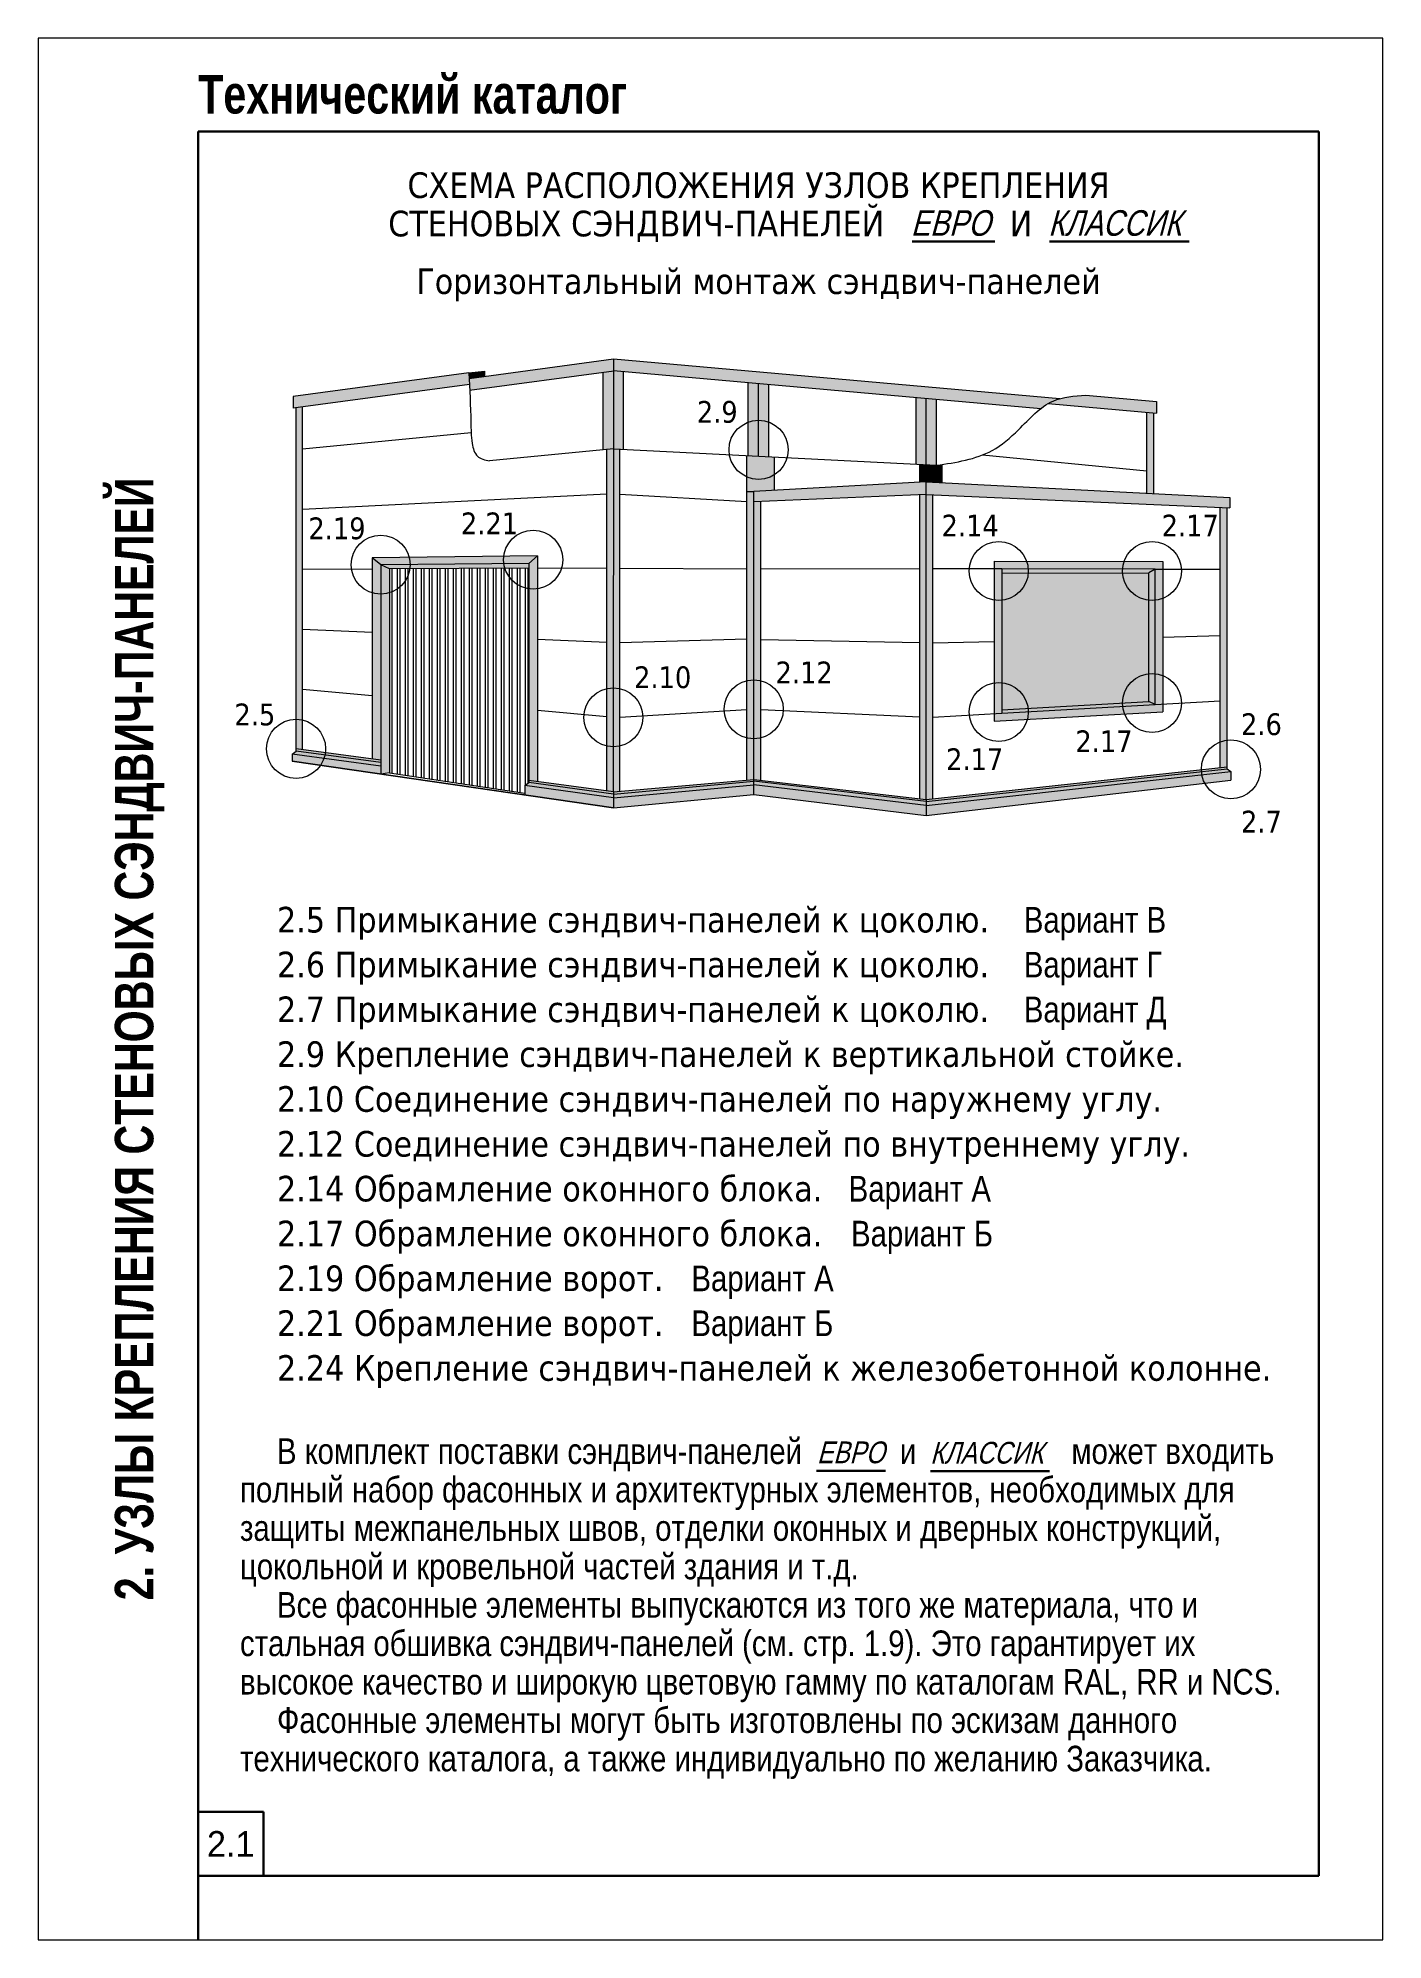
# Model space of a CAD drawing. Extents: x 5821 to 16321, y -13531 to 5774.
# Drawn here: x 5821 to 6871, y 4289 to 5774 of the extents above; entities that cross this region are included whole.
import ezdxf
from ezdxf.enums import TextEntityAlignment as Align

# ---------------------------------------------------------------- set-up
doc = ezdxf.new("R2010")
doc.units = 0
doc.header["$LTSCALE"] = 3
doc.layers.get('0').update_dxf_attribs({"linetype": 'CONTINUOUS', "lineweight": 30})
for name, color, linetype, lineweight in [('new_fill', 8, 'CONTINUOUS', 13), ('RAZMER', 7, 'CONTINUOUS', 9), ('размер', 7, 'CONTINUOUS', 13), ('тонкий контур', 8, 'CONTINUOUS', 9)]:
    doc.layers.add(name, color=color, linetype=linetype, lineweight=lineweight)
doc.styles.add('LOGO', font='HATTEN.TTF')
doc.styles.get("Standard").update_dxf_attribs({"font": 'TAHOMA.TTF'})
doc.styles.add('style1', font='ARIALN.TTF')
doc.styles.add('style2', font='impact.TTF')
doc.styles.add('курсив', font='ARIAL.TTF', dxfattribs={"width": 0.8, "oblique": 15})

msp = doc.modelspace()

# ---------------------------------------------------------------- texts
for s, p in [('СХЕМА РАСПОЛОЖЕНИЯ УЗЛОВ КРЕПЛЕНИЯ', (6383.59, 5648.91)), ('СТЕНОВЫХ СЭНДВИЧ-ПАНЕЛЕЙ', (6288.11, 5618.91)), ('И', (6588.5, 5618.91)), ('Горизонтальный монтаж сэндвич-панелей', (6383.59, 5573.91))]:
    msp.add_text(s, height=20).set_placement(p, align=Align.CENTER)
at = {"color": 1, "style": 'курсив', "oblique": 15, "width": 0.8}
for s, height, p in [('ЕВРО', 20, (6502.45, 5629.34)), ('КЛАССИК', 20, (6609.72, 5629.34)), ('ЕВРО', 17, (6429.25, 4669.48)), ('КЛАССИК', 17, (6517.64, 4669.18))]:
    msp.add_text(s, height=height, dxfattribs=at).set_placement(p, align=Align.MIDDLE_LEFT)
for s, p in [('2.9', (6351.37, 5481.88)), ('2.19', (6054.49, 5390.94)), ('2.21', (6173.55, 5394.8)), ('2.14', (6548.79, 5393.07)), ('2.17', (6720.64, 5393.07)), ('2.12', (6419.19, 5278.43)), ('2.10', (6308.76, 5274.69)), ('2.5', (5990.37, 5245.64)), ('2.6', (6776.22, 5238.01)), ('2.17', (6653.28, 5224.68)), ('2.17', (6552.36, 5210.66)), ('2.7', (6776.22, 5161.95))]:
    msp.add_text(s, height=17).set_placement(p, align=Align.MIDDLE_CENTER)
for s, p in [('2.5 Примыкание сэндвич-панелей к цоколю.', (6007.66, 5085.39)), ('2.6 Примыкание сэндвич-панелей к цоколю.', (6007.66, 5050.39)), ('2.7 Примыкание сэндвич-панелей к цоколю.', (6007.66, 5015.39)), ('2.9 Крепление сэндвич-панелей к вертикальной стойке.', (6007.66, 4980.39)), ('2.10 Соединение сэндвич-панелей по наружнему углу.', (6007.66, 4945.39)), ('2.12 Соединение сэндвич-панелей по внутреннему углу.', (6007.66, 4910.39)), ('2.14 Обрамление оконного блока.', (6007.66, 4875.39)), ('2.17 Обрамление оконного блока.', (6007.66, 4840.39)), ('2.19 Обрамление ворот.', (6007.66, 4805.39)), ('2.21 Обрамление ворот.', (6007.66, 4770.39)), ('2.24 Крепление сэндвич-панелей к железобетонной колонне.', (6007.66, 4735.39))]:
    msp.add_text(s, height=20).set_placement(p, align=Align.MIDDLE_LEFT)
at = {"style": 'style1'}
for s, p in [('Вариант В', (6590.73, 5075.27)), ('Вариант Г', (6590.73, 5040.27)), ('Вариант Д', (6590.73, 5005.27)), ('Вариант А', (6453.97, 4865.27)), ('Вариант Б', (6455.82, 4830.27)), ('Вариант А', (6331.17, 4795.27)), ('Вариант Б', (6331.17, 4760.27))]:
    msp.add_text(s, height=20, dxfattribs=at).set_placement(p)
for s, p in [('В комплект поставки сэндвич-панелей            и                   может входить', (6007.66, 4670.39)), ('полный набор фасонных и архитектурных элементов, необходимых для', (5978.77, 4640.39)), ('защиты межпанельных швов, отделки оконных и дверных конструкций,', (5978.77, 4610.39)), ('цокольной и кровельной частей здания и т.д.', (5978.77, 4580.39)), ('Все фасонные элементы выпускаются из того же материала, что и ', (6007.66, 4550.39)), ('стальная обшивка сэндвич-панелей (см. стр. 1.9). Это гарантирует их', (5978.77, 4520.39)), ('высокое качество и широкую цветовую гамму по каталогам RAL, RR и NCS.', (5978.77, 4490.39)), ('Фасонные элементы могут быть изготовлены по эскизам данного', (6007.66, 4460.39)), ('технического каталога, а также индивидуально по желанию Заказчика.', (5978.77, 4430.39))]:
    msp.add_text(s, height=20, dxfattribs=at).set_placement(p, align=Align.MIDDLE_LEFT)
at = {"layer": 'new_fill', "style": 'style2'}
msp.add_text('Технический каталог', height=30, dxfattribs=at).set_placement((5946.09, 5714.81))
msp.add_text('2. УЗЛЫ КРЕПЛЕНИЯ СТЕНОВЫХ СЭНДВИЧ-ПАНЕЛЕЙ', height=30, rotation=90, dxfattribs=at).set_placement((5911.09, 4992.33), align=Align.CENTER)
at = {"layer": 'new_fill', "style": 'LOGO'}
msp.add_text('2.1', height=20, dxfattribs=at).set_placement((5971.55, 4363.76), align=Align.MIDDLE_CENTER)

# ---------------------------------------------------------------- hatches: boundary and pattern name
at = {"layer": 'new_fill', "true_color": 0xa9cacb}
h = msp.add_hatch(color=9, dxfattribs=at)
edge = h.paths.add_edge_path()
edge.add_spline(control_points=[(6157.82, 5503.33), (6157.74, 5504.84), (6157.66, 5506.35), (6157.57, 5507.86)], knot_values=[4.4903199, 4.4903199, 4.4903199, 4.4903199, 8.9845354, 8.9845354, 8.9845354, 8.9845354], degree=3, periodic=0)
edge.add_spline(control_points=[(6157.57, 5507.86), (6157.49, 5509.37), (6157.41, 5510.87), (6157.33, 5512.38)], knot_values=[0, 0, 0, 0, 4.4903199, 4.4903199, 4.4903199, 4.4903199], degree=3, periodic=0)
edge.add_line((6157.33, 5512.38), (6020.39, 5493.76))
edge.add_line((6020.39, 5493.76), (6020.39, 5484.64))
edge.add_line((6020.39, 5484.64), (6157.82, 5503.33))
h.paths.add_polyline_path([(6027.64, 5485.63), (6022.55, 5484.93), (6022.55, 5241.83, -0.055786), (6027.64, 5241.26)])
h.paths.add_polyline_path([(6027.64, 5241.26, 0.055786), (6022.55, 5241.83), (6022.55, 5218.78), (6027.64, 5218.09)])
at = {"layer": 'new_fill', "true_color": 0x508486}
h = msp.add_hatch(color=137, dxfattribs=at)
edge = h.paths.add_edge_path()
edge.add_line((6169.61, 5513.55), (6157.33, 5512.38))
edge.add_spline(control_points=[(6157.33, 5512.38), (6157.41, 5510.87), (6157.49, 5509.37), (6157.57, 5507.86)], knot_values=[0, 0, 0, 0, 4.4903199, 4.4903199, 4.4903199, 4.4903199], degree=3, periodic=0)
edge.add_line((6157.57, 5507.86), (6169.61, 5509.49))
edge.add_line((6169.61, 5509.49), (6169.61, 5513.55))
at = {"layer": 'new_fill', "true_color": 0xdbdbdb}
h = msp.add_hatch(color=254, dxfattribs=at)
edge = h.paths.add_edge_path()
edge.add_line((6270.5, 5514.03), (6270.51, 5523.16))
edge.add_line((6270.51, 5523.16), (6270.25, 5523.18))
edge.add_line((6270.25, 5523.18), (6157.57, 5507.86))
edge.add_spline(control_points=[(6157.57, 5507.86), (6157.66, 5506.35), (6157.74, 5504.84), (6157.82, 5503.33)], knot_values=[4.4903199, 4.4903199, 4.4903199, 4.4903199, 8.9845354, 8.9845354, 8.9845354, 8.9845354], degree=3, periodic=0)
edge.add_spline(control_points=[(6157.82, 5503.33), (6157.9, 5501.82), (6157.98, 5500.31), (6158.05, 5498.8)], knot_values=[8.9845354, 8.9845354, 8.9845354, 8.9845354, 13.4866954, 13.4866954, 13.4866954, 13.4866954], degree=3, periodic=0)
edge.add_line((6158.05, 5498.8), (6270.5, 5514.03))
h.paths.add_polyline_path([(6270.5, 5514.03), (6262.23, 5512.91), (6262.23, 5452.18), (6270.46, 5452.97)])
at = {"layer": 'new_fill', "true_color": 0xb0b0b0}
h = msp.add_hatch(color=253, dxfattribs=at)
h.paths.add_polyline_path([(6278.27, 5513.35), (6270.51, 5514.03), (6270.5, 5514.03), (6270.46, 5452.98), (6278.27, 5452.59)])
edge = h.paths.add_edge_path()
edge.add_line((6270.51, 5523.16), (6270.5, 5514.04))
edge.add_line((6270.5, 5514.04), (6603.89, 5484.46))
edge.add_spline(control_points=[(6603.89, 5484.46), (6605.78, 5485.95), (6607.74, 5487.3), (6609.78, 5488.48)], knot_values=[94.525523, 94.525523, 94.525523, 94.525523, 101.8104767, 101.8104767, 101.8104767, 101.8104767], degree=3, periodic=0)
edge.add_spline(control_points=[(6609.78, 5488.48), (6610.99, 5489.17), (6613.91, 5490.67), (6617.04, 5491.74), (6618.89, 5492.25)], knot_values=[101.8104767, 101.8104767, 101.8104767, 101.8104767, 106.1290833, 112.0030346, 112.0030346, 112.0030346, 112.0030346], degree=3, periodic=0)
edge.add_line((6618.89, 5492.25), (6270.51, 5523.16))
h.paths.add_polyline_path([(6391.62, 5503.29), (6383.59, 5504), (6383.59, 5475.29, -0.0891225), (6391.62, 5473.85)])
h.paths.add_polyline_path([(6391.62, 5473.85, 0.0891225), (6383.59, 5475.29), (6383.59, 5447.24), (6391.62, 5446.84)])
h.paths.add_polyline_path([(6522.61, 5491.67), (6514.58, 5492.38), (6514.58, 5440.6), (6522.61, 5440.19)])
at = {"layer": 'new_fill'}
h = msp.add_hatch(color=256, dxfattribs=at)
h.paths.add_polyline_path([(6383.59, 5504), (6375.57, 5504.72), (6375.57, 5473.85, -0.0891225), (6383.59, 5475.29)])
h.paths.add_polyline_path([(6383.59, 5475.29, 0.0891225), (6375.57, 5473.85), (6375.57, 5447.65), (6383.59, 5447.24)])
at = {"layer": 'new_fill', "true_color": 0x7fb0b2}
h = msp.add_hatch(color=143, dxfattribs=at)
h.paths.add_polyline_path([(6514.58, 5427.23), (6514.58, 5417.3), (6751.53, 5406.9), (6751.53, 5415.02)])
edge = h.paths.add_edge_path()
edge.add_line((6694.39, 5490.09), (6639.09, 5495))
edge.add_spline(control_points=[(6639.09, 5495), (6632.16, 5494.5), (6625.23, 5494.01), (6618.89, 5492.25)], knot_values=[112.0030346, 112.0030346, 112.0030346, 112.0030346, 132.1346282, 132.1346282, 132.1346282, 132.1346282], degree=3, periodic=0)
edge.add_spline(control_points=[(6618.89, 5492.25), (6617.04, 5491.74), (6613.91, 5490.67), (6610.99, 5489.17), (6609.78, 5488.48)], knot_values=[101.8104767, 101.8104767, 101.8104767, 101.8104767, 107.6844281, 112.0030346, 112.0030346, 112.0030346, 112.0030346], degree=3, periodic=0)
edge.add_line((6609.78, 5488.48), (6694.39, 5480.97))
edge.add_line((6694.39, 5480.97), (6694.39, 5490.09))
at = {"layer": 'new_fill'}
msp.add_hatch(color=256, dxfattribs=at).paths.add_polyline_path([(6514.58, 5492.38), (6506.56, 5493.1), (6506.56, 5441), (6514.58, 5440.6)])
at = {"layer": 'new_fill', "true_color": 0x7fb0b2}
msp.add_hatch(color=143, dxfattribs=at).paths.add_polyline_path([(6692.22, 5481.16), (6686.8, 5481.64), (6686.8, 5418.36), (6692.22, 5418.08)])
at = {"layer": 'new_fill', "true_color": 0xa9cacb}
h = msp.add_hatch(color=9, dxfattribs=at)
h.paths.add_polyline_path([(6270.46, 5452.97), (6265.15, 5452.46), (6265.15, 5265.8, -0.0564674), (6270.31, 5266.37)])
h.paths.add_polyline_path([(6270.31, 5266.37, 0.0564674), (6265.15, 5265.8), (6265.15, 5220.84, 0.0560808), (6270.28, 5220.27)])
h.paths.add_polyline_path([(6270.28, 5220.27, -0.0560808), (6265.15, 5220.84), (6265.15, 5185.79), (6270.25, 5185.1)])
at = {"layer": 'new_fill', "ltscale": 10000, "true_color": 0x7fb0b2}
h = msp.add_hatch(color=143, dxfattribs=at)
h.paths.add_polyline_path([(6275.35, 5265.8, 0.0551046), (6270.31, 5266.37), (6270.28, 5220.27, 0.0554911), (6275.35, 5220.84)])
h.paths.add_polyline_path([(6275.35, 5220.84, -0.0554911), (6270.28, 5220.27), (6270.25, 5185.1), (6275.35, 5185.55)])
h.paths.add_polyline_path([(6275.35, 5452.74), (6270.46, 5452.98), (6270.31, 5266.37, -0.0551046), (6275.35, 5265.8)])
at = {"layer": 'new_fill', "true_color": 0x7fb0b2}
h = msp.add_hatch(color=143, dxfattribs=at)
h.paths.add_polyline_path([(6395.67, 5446.63), (6374.47, 5447.71), (6374.47, 5431.08, 0.2442288), (6395.67, 5432.61)])
h.paths.add_polyline_path([(6395.67, 5432.61, -0.2442288), (6374.47, 5431.08), (6374.47, 5419.8), (6379.78, 5419.6), (6395.67, 5420.5)])
h = msp.add_hatch(color=143, dxfattribs=at)
edge = h.paths.add_edge_path()
edge.add_spline(control_points=[(6526.65, 5440.79), (6525.31, 5440.59), (6523.96, 5440.39), (6522.61, 5440.19)], knot_values=[0, 0, 0, 0, 3.9723005, 3.9723005, 3.9723005, 3.9723005], degree=3, periodic=0)
edge.add_line((6522.61, 5440.19), (6509.49, 5440.86))
edge.add_line((6509.49, 5440.86), (6509.49, 5426.94))
edge.add_line((6509.49, 5426.94), (6514.58, 5427.23))
edge.add_line((6514.58, 5427.23), (6526.65, 5426.61))
edge.add_line((6526.65, 5426.61), (6526.65, 5440.79))
at = {"layer": 'new_fill', "true_color": 0xa9cacb}
h = msp.add_hatch(color=9, dxfattribs=at)
h.paths.add_polyline_path([(6514.58, 5417.3), (6509.49, 5417.09), (6509.49, 5265.36, -0.055786), (6514.58, 5265.93)])
h.paths.add_polyline_path([(6514.58, 5265.93, 0.055786), (6509.49, 5265.36), (6509.49, 5220.4, 0.055786), (6514.58, 5219.83)])
h.paths.add_polyline_path([(6514.58, 5219.83, -0.055786), (6509.49, 5220.4), (6509.49, 5179.92), (6514.58, 5179.33)])
h.paths.add_polyline_path([(6514.58, 5427.23), (6379.89, 5419.61), (6379.89, 5411.67), (6514.58, 5417.3)])
h.paths.add_polyline_path([(6385.31, 5411.9), (6379.89, 5411.67), (6379.89, 5272.7, -0.059407), (6385.31, 5272.05)])
h.paths.add_polyline_path([(6385.31, 5272.05, 0.059407), (6379.89, 5272.7), (6379.89, 5226.6, 0.059407), (6385.31, 5227.24)])
h.paths.add_polyline_path([(6385.31, 5227.24, -0.059407), (6379.89, 5226.6), (6379.89, 5194.83), (6385.31, 5194.2)])
at = {"layer": 'new_fill', "true_color": 0x7fb0b2}
h = msp.add_hatch(color=143, dxfattribs=at)
h.paths.add_polyline_path([(6519.68, 5417.08), (6514.58, 5417.3), (6514.58, 5265.93, -0.055786), (6519.68, 5265.36)])
h.paths.add_polyline_path([(6519.68, 5265.36, 0.055786), (6514.58, 5265.93), (6514.58, 5219.83, 0.055786), (6519.68, 5220.4)])
h.paths.add_polyline_path([(6519.68, 5220.4, -0.055786), (6514.58, 5219.83), (6514.58, 5179.33), (6519.68, 5179.88)])
h.paths.add_polyline_path([(6379.89, 5419.59), (6374.47, 5419.8), (6374.47, 5272.05, -0.059407), (6379.89, 5272.7)])
h.paths.add_polyline_path([(6379.89, 5272.7, 0.059407), (6374.47, 5272.05), (6374.47, 5227.24, 0.059407), (6379.89, 5226.6)])
h.paths.add_polyline_path([(6379.89, 5226.6, -0.059407), (6374.47, 5227.24), (6374.47, 5194.35), (6379.89, 5194.83)])
h = msp.add_hatch(color=143, dxfattribs=at)
h.paths.add_polyline_path([(6749.37, 5406.99), (6743.95, 5407.23), (6743.95, 5224.2, -0.0609136), (6749.37, 5225.6)])
h.paths.add_polyline_path([(6749.37, 5225.6, 0.0609136), (6743.95, 5224.2), (6743.95, 5204.12), (6749.37, 5204.71)])
at = {"layer": 'new_fill', "true_color": 0xa9cacb}
h = msp.add_hatch(color=9, dxfattribs=at)
h.paths.add_polyline_path([(6088.61, 5339.52, -0.0728113), (6082, 5340.48), (6082, 5210.7), (6088.61, 5209.8)])
h.paths.add_polyline_path([(6088.61, 5362.56), (6082, 5367.88), (6082, 5340.48, 0.0728113), (6088.61, 5339.52)])
h.paths.add_polyline_path([(6110.93, 5368.24), (6082, 5367.88), (6088.57, 5362.59), (6088.61, 5362.57), (6111.64, 5362.73, 0.0604149)])
h.paths.add_polyline_path([(6184.76, 5369.14), (6110.93, 5368.24, -0.0604149), (6111.64, 5362.73), (6184.82, 5363.26, -0.0345253), (6184.6, 5366.43, -0.0294782)])
h.paths.add_polyline_path([(6211.13, 5369.46), (6184.76, 5369.14, 0.0294782), (6184.6, 5366.43, 0.0345253), (6184.82, 5363.26), (6204.19, 5363.4)])
h.paths.add_polyline_path([(6211.13, 5369.46), (6204.19, 5363.4), (6204.19, 5343.64, 0.075661), (6211.13, 5343.65)])
h.paths.add_polyline_path([(6211.13, 5343.65, -0.075661), (6204.19, 5343.64), (6204.19, 5194.08), (6211.13, 5193.14)])
at = {"layer": 'new_fill', "true_color": 0x508486}
h = msp.add_hatch(color=137, dxfattribs=at)
h.paths.add_polyline_path([(6095.45, 5340.56, -0.0755279), (6088.61, 5339.52), (6088.61, 5199.12), (6095.45, 5199.94)])
h.paths.add_polyline_path([(6095.45, 5359.25), (6088.61, 5362.57), (6088.61, 5339.52, 0.0755279), (6095.45, 5340.56)])
h.paths.add_polyline_path([(6111.64, 5362.57, 0.0017918), (6111.64, 5362.73), (6088.61, 5362.57), (6095.45, 5359.25), (6111.41, 5359.32, 0.0353739)])
h.paths.add_polyline_path([(6184.82, 5363.26), (6111.64, 5362.73, -0.0371681), (6111.41, 5359.32), (6185.61, 5359.66, -0.0400301)])
h.paths.add_polyline_path([(6204.19, 5363.4), (6184.82, 5363.26, 0.0400301), (6185.61, 5359.66), (6204.19, 5359.75)])
at = {"layer": 'new_fill', "true_color": 0x7fb0b2}
h = msp.add_hatch(color=143, dxfattribs=at)
h.paths.add_polyline_path([(6573.62, 5359.24), (6567.63, 5359.24), (6567.63, 5246.26), (6573.62, 5246.6)])
h.paths.add_polyline_path([(6669.04, 5365.11), (6567.63, 5365.24), (6567.63, 5359.24), (6573.62, 5359.24), (6667.83, 5359.11, -0.0666701)])
h.paths.add_polyline_path([(6699.31, 5365.07), (6669.04, 5365.11, 0.0666701), (6667.83, 5359.11), (6693.31, 5359.08), (6699.31, 5359.07)])
h.paths.add_polyline_path([(6699.31, 5359.07), (6693.31, 5359.08), (6693.31, 5334.67, 0.0673383), (6699.31, 5336.15)])
h.paths.add_polyline_path([(6699.31, 5336.15, -0.0673383), (6693.31, 5334.67), (6693.31, 5277.43, -0.0673378), (6699.31, 5275.95)])
h.paths.add_polyline_path([(6699.31, 5275.95, 0.0673378), (6693.31, 5277.43), (6693.31, 5253.3), (6699.31, 5253.64)])
h.paths.add_polyline_path([(6699.31, 5253.64), (6693.31, 5253.3), (6667.93, 5251.88, 0.0646724), (6669.37, 5246.12), (6699.31, 5247.79)])
h.paths.add_polyline_path([(6667.93, 5251.88), (6573.62, 5246.6), (6567.63, 5246.26), (6567.63, 5240.42), (6669.37, 5246.12, -0.0646724)])
at = {"layer": 'new_fill', "ltscale": 10000, "true_color": 0x7fb0b2}
h = msp.add_hatch(dxfattribs=at)
h.set_pattern_fill('STEEL', color=143, scale=50, angle=45, style=0)
h.set_pattern_definition([(90, (-339.917, 0), (-6.25, 1e-15), []), (90, (-342.127, 2.21), (-6.25, 1e-15), [])])
h.paths.add_polyline_path([(6204.19, 5343.64, -0.2387358), (6187.24, 5355.74), (6095.45, 5355.67), (6095.45, 5199.94), (6201.26, 5184.04), (6201.26, 5190.07), (6204.19, 5192.46)])
h.paths.add_polyline_path([(6204.19, 5355.75), (6187.24, 5355.74, 0.2387358), (6204.19, 5343.64)])
h.paths.add_polyline_path([(6204.19, 5359.75), (6185.63, 5359.66, 0.046103), (6187.24, 5355.74), (6204.19, 5355.75)])
h.paths.add_polyline_path([(6185.63, 5359.66), (6095.45, 5359.25), (6095.45, 5355.67), (6187.24, 5355.74, -0.046103)])
at = {"layer": 'new_fill', "true_color": 0x508486}
h = msp.add_hatch(color=137, dxfattribs=at)
h.paths.add_polyline_path([(6667.78, 5357.58, -0.0165815), (6667.83, 5359.11), (6573.62, 5359.24), (6573.62, 5355.97), (6667.83, 5356.07, -0.0164497)])
h.paths.add_polyline_path([(6693.31, 5359.08), (6667.83, 5359.11, 0.0165815), (6667.78, 5357.58, 0.0164497), (6667.83, 5356.07), (6688.35, 5356.09)])
h.paths.add_polyline_path([(6693.31, 5359.08), (6693.31, 5359.08), (6688.35, 5356.09), (6688.35, 5334.67, 0.0539469), (6693.31, 5334.67)])
h.paths.add_polyline_path([(6693.31, 5334.67, -0.0539469), (6688.35, 5334.67), (6688.35, 5277.43, -0.0539394), (6693.31, 5277.43)])
h.paths.add_polyline_path([(6693.31, 5277.43, 0.0539394), (6688.35, 5277.43), (6688.35, 5255.73), (6693.31, 5253.3)])
h.paths.add_polyline_path([(6688.35, 5255.73), (6667.78, 5254.56, 0.0291798), (6667.93, 5251.88), (6693.31, 5253.3)])
h.paths.add_polyline_path([(6667.78, 5254.56), (6573.62, 5249.2), (6573.62, 5246.6), (6667.93, 5251.88, -0.0291798)])
at = {"layer": 'new_fill', "true_color": 0xb3ecff}
h = msp.add_hatch(color=141, dxfattribs=at)
h.set_gradient(color1=(194, 240, 255), one_color=1, tint=1, name='CURVED')
h.paths.add_polyline_path([(6688.35, 5334.67, -0.3642429), (6667.83, 5356.07), (6573.62, 5355.97), (6573.62, 5249.2), (6667.78, 5254.56, -0.3824143), (6688.35, 5277.43)])
h.paths.add_polyline_path([(6688.35, 5356.09), (6667.83, 5356.07, 0.3642429), (6688.35, 5334.67)])
h.paths.add_polyline_path([(6688.35, 5277.43, 0.3824143), (6667.78, 5254.56), (6688.35, 5255.73)])
at = {"layer": 'new_fill', "true_color": 0xa9cacb}
h = msp.add_hatch(color=9, dxfattribs=at)
h.paths.add_polyline_path([(6045.1, 5214, -0.0321338), (6044.3, 5211.15), (6088.61, 5205.13), (6088.61, 5208.09)])
h.paths.add_polyline_path([(6045.1, 5214), (6022.55, 5217.07), (6019.44, 5214.53), (6044.3, 5211.15, 0.0321338)])
h.paths.add_polyline_path([(6045.39, 5215.68), (6022.55, 5218.78), (6022.55, 5217.07), (6045.1, 5214, 0.018436)])
h.paths.add_polyline_path([(6045.39, 5215.68, -0.018436), (6045.1, 5214), (6088.61, 5208.09), (6088.61, 5209.8)])
at = {"layer": 'new_fill', "ltscale": 10000, "true_color": 0x7fb0b2}
h = msp.add_hatch(color=143, dxfattribs=at)
h.paths.add_polyline_path([(6044.3, 5211.15), (6019.44, 5214.53), (6019.44, 5209.22), (6041.71, 5205.97, 0.0631538)])
h.paths.add_polyline_path([(6044.3, 5211.15, -0.0631538), (6041.71, 5205.97), (6088.61, 5199.12), (6088.61, 5205.13)])
at = {"layer": 'new_fill', "true_color": 0x7fb0b2}
h = msp.add_hatch(color=143, dxfattribs=at)
h.paths.add_polyline_path([(6514.58, 5174.66), (6379.91, 5190.68), (6379.89, 5190.68), (6379.89, 5183.04), (6514.58, 5166.83)])
h.paths.add_polyline_path([(6731.97, 5191.97, -0.0755531), (6729.69, 5198.51), (6514.58, 5174.66), (6514.58, 5166.83)])
h.paths.add_polyline_path([(6752.35, 5201.03), (6729.69, 5198.51, 0.0755531), (6731.97, 5191.97), (6752.35, 5194.33)])
at = {"layer": 'new_fill', "true_color": 0xa9cacb}
h = msp.add_hatch(color=9, dxfattribs=at)
h.paths.add_polyline_path([(6729.69, 5198.51, -0.0277553), (6729.36, 5201.05), (6514.58, 5177.62), (6514.58, 5174.66)])
h.paths.add_polyline_path([(6752.35, 5201.03), (6749.37, 5203.23), (6729.36, 5201.05, 0.0277553), (6729.69, 5198.51)])
h.paths.add_polyline_path([(6729.36, 5201.05, -0.016188), (6729.3, 5202.54), (6514.58, 5179.33), (6514.58, 5177.62)])
h.paths.add_polyline_path([(6749.37, 5203.23), (6749.37, 5204.71), (6729.3, 5202.54, 0.016188), (6729.36, 5201.05)])
h = msp.add_hatch(color=9, dxfattribs=at)
h.paths.add_polyline_path([(6204.19, 5192.46), (6201.26, 5190.07), (6270.25, 5180.43), (6270.25, 5183.39)])
h.paths.add_polyline_path([(6204.19, 5194.08), (6204.19, 5192.46), (6270.25, 5183.39), (6270.25, 5185.1)])
h.paths.add_polyline_path([(6379.89, 5190.68), (6379.89, 5193.47), (6270.25, 5183.39), (6270.25, 5180.43)])
h.paths.add_polyline_path([(6379.89, 5193.47), (6379.89, 5194.83), (6270.25, 5185.1), (6270.25, 5183.39)])
at = {"layer": 'new_fill', "ltscale": 10000, "true_color": 0x7fb0b2}
h = msp.add_hatch(color=143, dxfattribs=at)
h.paths.add_polyline_path([(6201.26, 5190.07), (6201.26, 5182.67), (6270.25, 5172.6), (6270.25, 5180.43)])
h.paths.add_polyline_path([(6379.89, 5183.04), (6379.89, 5190.68), (6270.25, 5180.43), (6270.25, 5172.6)])
at = {"layer": 'new_fill', "true_color": 0xa9cacb}
h = msp.add_hatch(color=9, dxfattribs=at)
h.paths.add_polyline_path([(6379.9, 5193.47), (6379.89, 5193.47), (6379.89, 5190.69), (6514.58, 5174.66), (6514.58, 5177.62)])
h.paths.add_polyline_path([(6379.89, 5194.83), (6379.89, 5193.47), (6514.58, 5177.62), (6514.58, 5179.33)])

# ---------------------------------------------------------------- linework, layer by layer
at = {"color": 1}
for p, q in [((5946.09, 5700.91), (6821.09, 5700.91)), ((5946.09, 5700.91), (5946.09, 4288.76)), ((6821.09, 5700.91), (6821.09, 4338.76)), ((6503.45, 5615.02), (6567.96, 5615.02)), ((6610.72, 5615.02), (6719.9, 5615.02)), ((6428.72, 4655.16), (6482.69, 4655.16)), ((6517.91, 4654.86), (6610.81, 4654.86)), ((5946.09, 4388.76), (5997.01, 4388.76)), ((5997.01, 4388.76), (5997.01, 4338.76)), ((5946.09, 4338.76), (6821.09, 4338.76))]:
    msp.add_line(p, q, dxfattribs=at)
at = {"layer": 'new_fill'}
for p, q in [((6374.47, 5419.8), (6374.47, 5447.71)), ((6509.49, 5426.94), (6509.49, 5440.86))]:
    msp.add_line(p, q, dxfattribs=at)
at = {"layer": 'RAZMER'}
msp.add_lwpolyline([(6871.09, 5773.76), (5821.09, 5773.76), (5821.09, 4288.76), (6871.09, 4288.76)], close=True, dxfattribs=at)
at = {"layer": 'размер'}
for centre in [(6383.59, 5452.24), (6088.59, 5362.57), (6207.65, 5366.43), (6571.14, 5357.58), (6690.83, 5357.58), (6379.89, 5249.65), (6690.83, 5254.52), (6270.25, 5243.32), (6571.14, 5247.55), (6022.55, 5218.78), (6752.35, 5202.74)]:
    msp.add_circle(centre, 23.05, dxfattribs=at)
at = {"layer": 'тонкий контур'}
for p, q in [((6157.33, 5512.38), (6020.39, 5493.76)), ((6157.33, 5512.38), (6169.61, 5513.55)), ((6157.55, 5507.85), (6270.25, 5523.18)), ((6158.05, 5498.8), (6270.51, 5514.03)), ((6169.61, 5513.55), (6169.61, 5509.49)), ((6262.23, 5452.18), (6262.23, 5512.91)), ((6270.25, 5523.18), (6618.89, 5492.25)), ((6270.25, 5185.1), (6270.51, 5523.16)), ((6270.25, 5514.06), (6603.89, 5484.46)), ((6278.27, 5452.59), (6278.27, 5513.35)), ((6157.82, 5503.33), (6020.39, 5484.64)), ((6375.57, 5447.65), (6375.57, 5504.72)), ((6383.59, 5447.24), (6383.59, 5504)), ((6391.62, 5446.84), (6391.62, 5503.29)), ((6639.09, 5495), (6694.39, 5490.09)), ((6020.39, 5493.76), (6020.39, 5484.64)), ((6022.55, 5217.07), (6022.55, 5484.93)), ((6027.64, 5218.09), (6027.64, 5485.63)), ((6506.56, 5441), (6506.56, 5493.1)), ((6514.58, 5440.6), (6514.58, 5492.38)), ((6522.61, 5440.19), (6522.61, 5491.67)), ((6609.78, 5488.48), (6694.39, 5480.97)), ((6686.8, 5418.36), (6686.8, 5481.64)), ((6692.22, 5418.08), (6692.22, 5481.16)), ((6694.39, 5490.09), (6694.39, 5480.97)), ((6159.23, 5465.42), (6027.64, 5452.63)), ((6270.46, 5452.97), (6173.5, 5443.61)), ((6265.15, 5185.79), (6265.15, 5452.46)), ((6270.7, 5452.97), (6522.61, 5440.19)), ((6275.35, 5185.55), (6275.35, 5452.74)), ((6395.67, 5446.63), (6395.67, 5420.5)), ((6526.65, 5440.79), (6526.65, 5426.61)), ((6558.39, 5448.2), (6686.8, 5435.72)), ((6514.58, 5427.23), (6379.89, 5419.61)), ((6514.58, 5427.23), (6751.53, 5415.02)), ((6514.58, 5179.33), (6514.58, 5427.23)), ((6265.15, 5417.71), (6027.64, 5405.72)), ((6275.35, 5417.68), (6374.47, 5412)), ((6374.47, 5194.35), (6374.47, 5419.8)), ((6374.47, 5419.8), (6379.78, 5419.6)), ((6379.89, 5183.04), (6379.89, 5419.61)), ((6514.58, 5417.3), (6379.89, 5411.67)), ((6385.31, 5194.2), (6385.31, 5411.9)), ((6509.49, 5179.92), (6509.49, 5417.09)), ((6514.58, 5417.3), (6751.53, 5406.9)), ((6519.68, 5179.85), (6519.68, 5417.08)), ((6743.95, 5204.12), (6743.95, 5407.23)), ((6749.37, 5203.23), (6749.37, 5406.99)), ((6751.53, 5415.02), (6751.53, 5406.9)), ((6211.13, 5369.46), (6082, 5367.88)), ((6082, 5367.88), (6082, 5210.7)), ((6088.59, 5362.57), (6082, 5367.88)), ((6204.19, 5363.4), (6088.61, 5362.57)), ((6088.61, 5362.57), (6088.61, 5199.12)), ((6095.45, 5359.25), (6088.61, 5362.57)), ((6204.19, 5363.4), (6211.13, 5369.46)), ((6204.19, 5363.4), (6204.19, 5192.46)), ((6211.13, 5369.46), (6211.13, 5193.14)), ((6567.63, 5365.24), (6699.31, 5365.07)), ((6567.63, 5365.24), (6567.63, 5240.42)), ((6699.31, 5365.07), (6699.31, 5247.79)), ((6082, 5359.02), (6027.64, 5358.81)), ((6204.19, 5359.75), (6095.45, 5359.25)), ((6095.45, 5359.25), (6095.45, 5199.94)), ((6265.15, 5359.73), (6211.13, 5359.52)), ((6275.35, 5359.73), (6374.47, 5359.34)), ((6509.49, 5359.3), (6385.31, 5358.94)), ((6573.62, 5359.24), (6519.68, 5359.24)), ((6573.62, 5355.97), (6688.35, 5356.09)), ((6693.31, 5359.08), (6688.35, 5356.09)), ((6688.35, 5255.73), (6688.35, 5356.09)), ((6693.31, 5359.08), (6743.95, 5359.01)), ((6082, 5309.58), (6027.64, 5311.9)), ((6265.15, 5301.75), (6211.13, 5304.06)), ((6275.35, 5301.68), (6374.47, 5304.6)), ((6509.49, 5301.41), (6385.31, 5303.94)), ((6519.68, 5301.5), (6567.63, 5302.71)), ((6699.31, 5305.88), (6743.95, 5307.14)), ((6082, 5260.14), (6027.64, 5265)), ((6265.15, 5243.77), (6211.13, 5248.6)), ((6275.35, 5243.61), (6374.47, 5249.41)), ((6509.49, 5243.53), (6385.31, 5249.23)), ((6519.68, 5243.58), (6573.62, 5246.6)), ((6567.63, 5240.42), (6699.31, 5247.79)), ((6573.62, 5249.2), (6688.35, 5255.73)), ((6693.31, 5253.3), (6688.35, 5255.73)), ((6693.31, 5253.3), (6743.95, 5256.14)), ((6019.44, 5214.53), (6022.55, 5217.07)), ((6019.44, 5214.53), (6019.44, 5209.22)), ((6088.61, 5205.13), (6019.44, 5214.53)), ((6088.61, 5209.8), (6022.55, 5218.78)), ((6088.61, 5208.09), (6022.55, 5217.07)), ((6270.25, 5172.6), (6019.44, 5209.22)), ((6019.44, 5209.22), (6270.25, 5172.6)), ((6095.45, 5199.94), (6088.61, 5199.12)), ((6095.45, 5199.94), (6201.26, 5184.04)), ((6514.58, 5179.33), (6749.37, 5204.71)), ((6514.58, 5177.62), (6749.37, 5203.23)), ((6514.58, 5174.66), (6752.35, 5201.03)), ((6749.37, 5203.23), (6752.35, 5201.03)), ((6752.35, 5201.03), (6752.35, 5194.33)), ((6201.26, 5190.07), (6204.19, 5192.46)), ((6270.25, 5180.43), (6201.26, 5190.07)), ((6201.26, 5190.07), (6201.26, 5182.67)), ((6270.25, 5185.1), (6204.19, 5194.08)), ((6270.25, 5183.39), (6204.19, 5192.46)), ((6270.25, 5185.1), (6379.89, 5194.83)), ((6270.25, 5183.39), (6379.89, 5193.47)), ((6270.25, 5180.43), (6379.89, 5190.68)), ((6270.25, 5185.1), (6270.25, 5172.6)), ((6270.25, 5172.6), (6379.89, 5183.04)), ((6379.89, 5194.83), (6514.58, 5179.33)), ((6379.89, 5183.04), (6514.58, 5166.83)), ((6514.58, 5177.62), (6379.9, 5193.47)), ((6514.58, 5174.66), (6379.91, 5190.68)), ((6514.58, 5166.83), (6752.35, 5194.33)), ((6514.58, 5179.33), (6514.58, 5166.83))]:
    msp.add_line(p, q, dxfattribs=at)
msp.add_lwpolyline([(6573.62, 5246.6), (6693.31, 5253.3), (6693.31, 5359.08), (6573.62, 5359.24)], close=True, dxfattribs=at)
for points in [[(6157.33, 5512.38), (6159, 5473.79), (6160.06, 5457.26), (6164.14, 5447.23), (6173.5, 5443.61)], [(6522.61, 5440.19), (6565.98, 5451.74), (6586.58, 5467.94), (6613.5, 5490.36), (6639.09, 5495)]]:
    msp.add_spline(points, degree=3, dxfattribs=at)

msp.set_redraw_order([(e.dxf.handle, doc.entitydb.next_handle()) for e in msp.query("TEXT MTEXT ATTDEF DIMENSION ARC_DIMENSION")])  # texts and dimensions are drawn at this point

doc.saveas('drawing.dxf')
